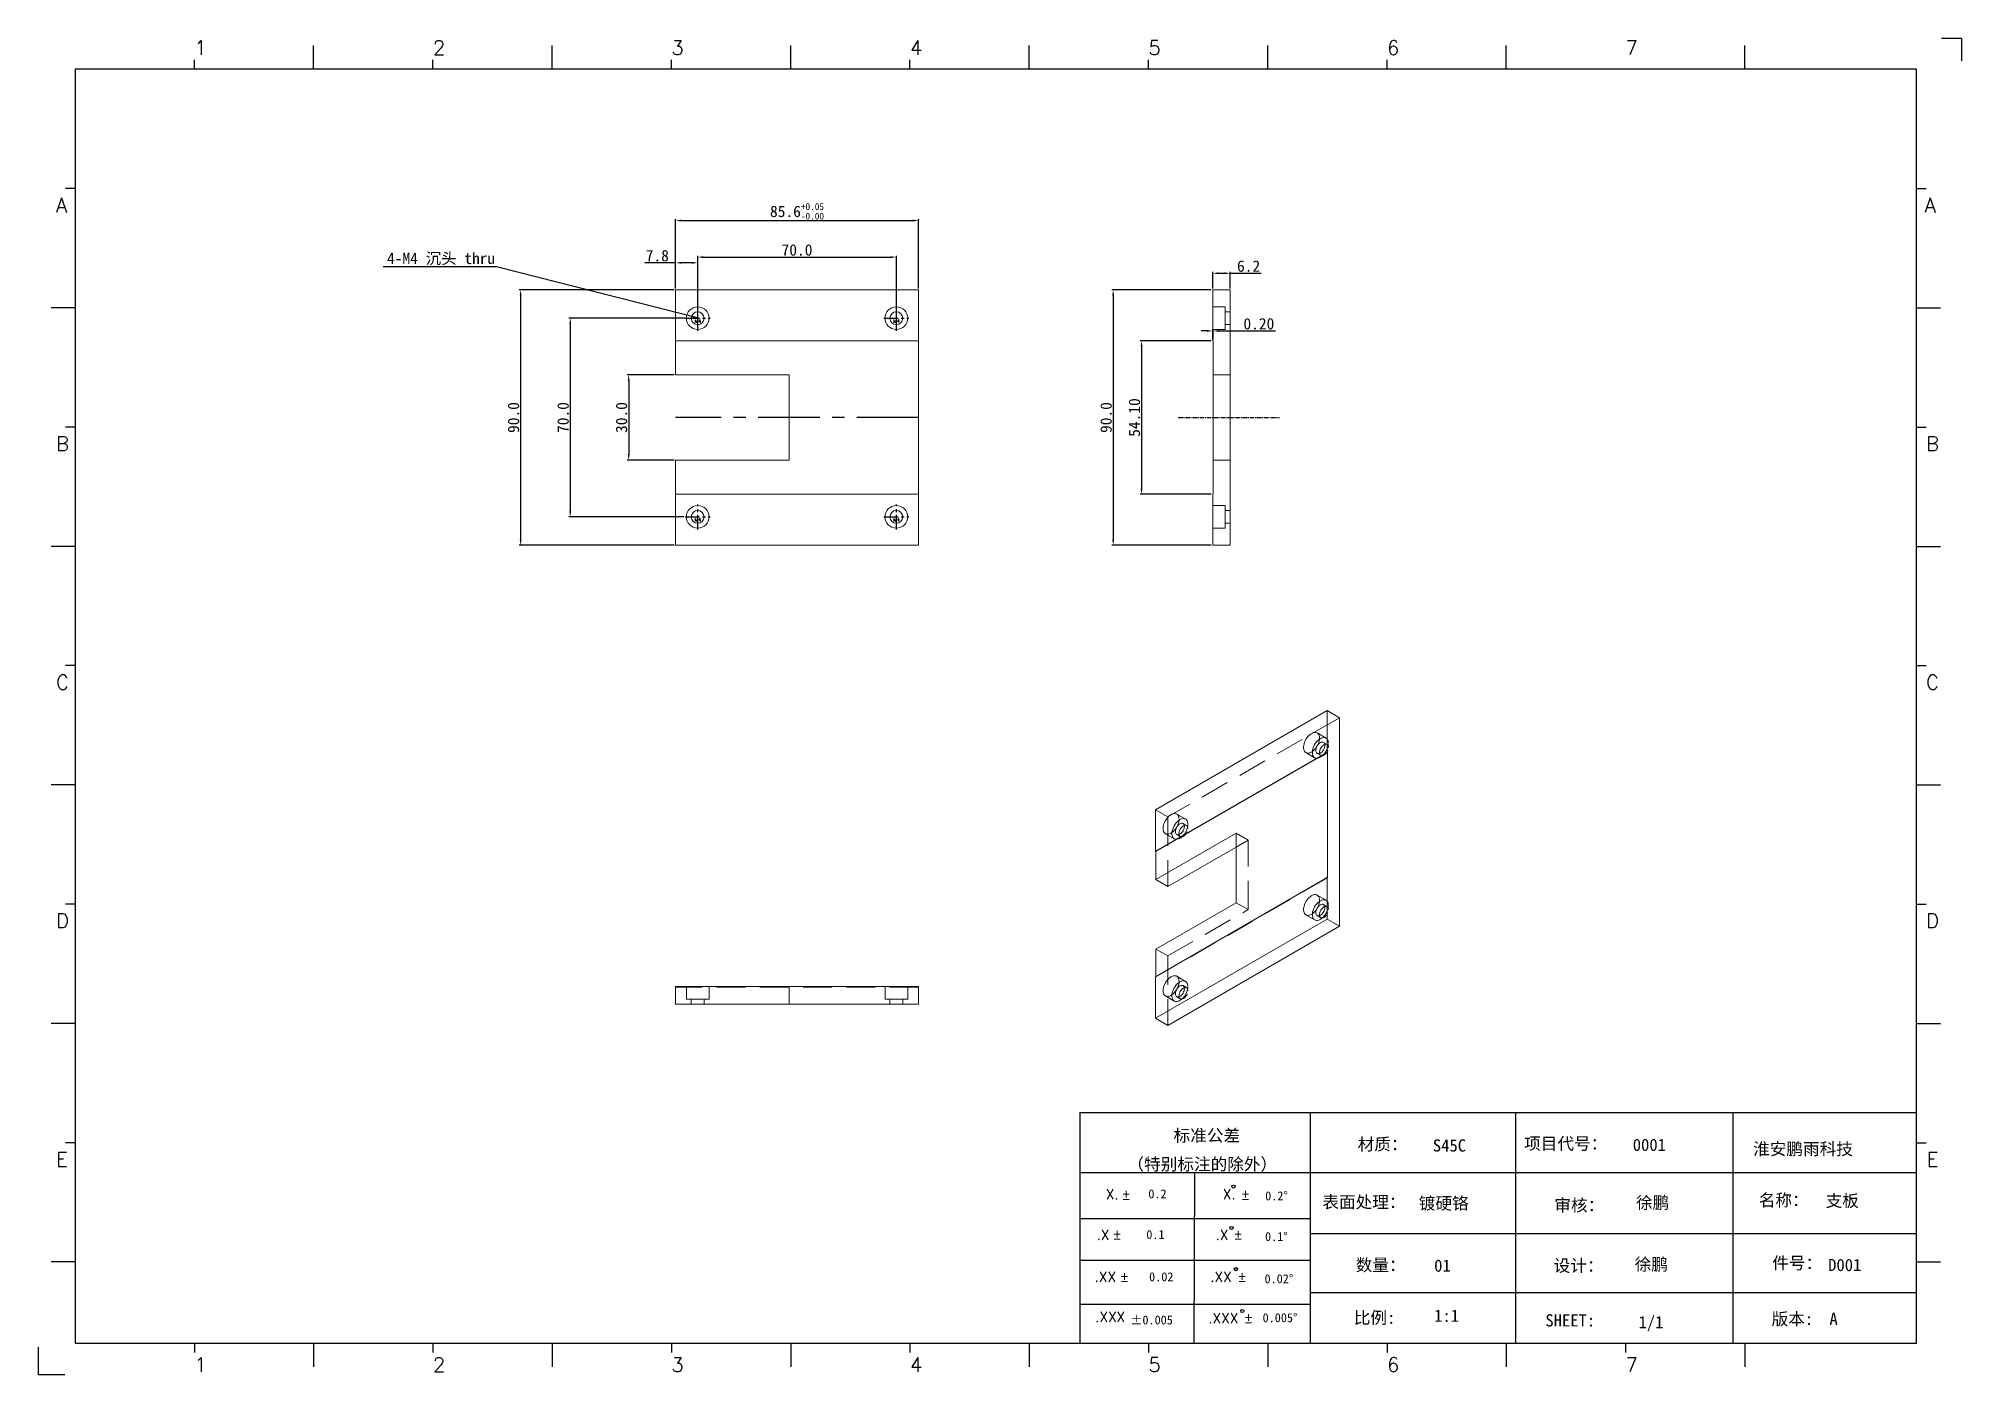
# Model space of a CAD drawing. Extents: x 83 to 30050, y -7164 to 695.
# Drawn here: x 11690 to 12368, y -3803 to -3333 of the extents above; entities that cross this region are included whole.
import ezdxf
from ezdxf.enums import TextEntityAlignment as Align

# ---------------------------------------------------------------- set-up
doc = ezdxf.new("R2010")
doc.units = 0
doc.header["$LTSCALE"] = 8
doc.header["$MEASUREMENT"] = 0
doc.header["$PDSIZE"] = 5
doc.linetypes.add('CENTER', pattern=[2, 1.25, -0.25, 0.25, -0.25])
doc.linetypes.add('HIDDEN', pattern=[1.905, 1.27, -0.635])
doc.layers.get('0').update_dxf_attribs({"linetype": 'CONTINUOUS'})
doc.layers.get('Defpoints').update_dxf_attribs({"linetype": 'CONTINUOUS'})
doc.layers.add('41', color=3, linetype='CONTINUOUS')
doc.layers.add('dim', color=82, linetype='CONTINUOUS', lineweight=9)
doc.layers.add('screw', color=33, linetype='CONTINUOUS', lineweight=13)
doc.styles.add('SIMPLEX', font='SIMPLEX')
doc.styles.get("Standard").update_dxf_attribs({"font": '', "height": 4})
doc.styles.add('TXT', font='txt.shx', dxfattribs={"bigfont": 'gbcbig.shx'})
doc.styles.get('Standard').set_extended_font_data('SimSun')
doc.dimstyles.new('ISO-25', dxfattribs={"dimtxt": 6, "dimasz": 2.5, "dimexe": 1.25, "dimexo": 0.625, "dimtad": 1, "dimdec": 1, "dimzin": 1, "dimdsep": 46, "dimtxsty": 'Standard', "dimcen": 2.5, "dimadec": 0, "dimazin": 0, "dimtm": 1e-09, "dimtfac": 1, "dimtdec": 1, "dimtmove": 0, "dimatfit": 3, "dimfxl": 1, "dimtolj": 1, "dimtzin": 0, "dimarcsym": 0})

msp = doc.modelspace()

# ---------------------------------------------------------------- texts
at = {"layer": 'dim', "insert": (11851.384, -3412.645), "char_height": 4, "attachment_point": 9}
msp.add_mtext('\\A1;4-M4 沉头 thru', dxfattribs=at)

# ---------------------------------------------------------------- blocks, each defined once
blk = doc.blocks.new('A$C0BB32EA6')
at = {"layer": '41'}
for p, q in [((90.21, 427.84), (90.21, 435.66)), ((168.4, 427.84), (168.4, 435.66)), ((168.4, 427.84), (168.4, 435.66)), ((168.4, 427.84), (168.4, 435.66)), ((246.58, 427.84), (246.58, 435.66)), ((246.58, 427.84), (246.58, 435.66)), ((324.77, 427.84), (324.77, 435.66)), ((402.96, 427.84), (402.96, 435.66)), ((481.15, 427.84), (481.15, 435.66)), ((559.34, 427.84), (559.34, 435.66)), ((51.11, 427.84), (51.11, 430.97)), ((129.3, 427.84), (129.3, 430.97)), ((129.3, 427.84), (129.3, 430.97)), ((129.3, 427.84), (129.3, 430.97)), ((207.49, 427.84), (207.49, 430.97)), ((207.49, 427.84), (207.49, 430.97)), ((285.68, 427.84), (285.68, 430.97)), ((363.87, 427.84), (363.87, 430.97)), ((442.06, 427.84), (442.06, 430.97)), ((615.63, 427.84), (12.02, 427.84)), ((12.02, 427.84), (12.02, 10.32)), ((615.63, 10.32), (615.63, 427.84)), ((12.02, 388.75), (8.89, 388.75)), ((615.63, 388.75), (618.76, 388.75)), ((12.02, 349.66), (4.2, 349.66)), ((615.63, 349.66), (623.45, 349.66)), ((12.02, 310.56), (8.89, 310.56)), ((615.63, 310.56), (618.76, 310.56)), ((12.02, 271.47), (4.2, 271.47)), ((615.63, 271.47), (623.45, 271.47)), ((12.02, 232.37), (8.89, 232.37)), ((615.63, 232.37), (618.76, 232.37)), ((12.02, 193.28), (4.2, 193.28)), ((615.63, 193.28), (623.45, 193.28)), ((12.02, 154.18), (8.89, 154.18)), ((615.63, 154.18), (618.76, 154.18)), ((12.02, 115.09), (4.2, 115.09)), ((615.63, 115.09), (623.45, 115.09)), ((341.34, 85.85), (615.63, 85.85)), ((341.34, 85.85), (341.34, 10.32)), ((416.87, 85.85), (416.87, 10.32)), ((484.16, 85.85), (484.16, 10.32)), ((555.4, 85.7), (555.4, 10.17)), ((12.02, 76), (8.89, 76)), ((615.63, 76), (618.76, 76)), ((615.63, 66.14), (341.34, 66.14)), ((378.86, 10.02), (379.1, 65.84)), ((341.34, 51.12), (416.87, 51.12)), ((615.63, 46.17), (416.87, 46.17)), ((12.02, 36.9), (4.2, 36.9)), ((341.34, 37.5), (401.12, 37.5)), ((341.34, 37.5), (416.87, 37.5)), ((615.63, 36.9), (623.45, 36.9)), ((615.63, 26.74), (416.87, 26.74)), ((341.34, 23.05), (401.87, 23.05)), ((341.34, 23.05), (401.87, 23.05)), ((341.34, 23.05), (401.87, 23.05)), ((341.34, 23.05), (401.87, 23.05)), ((341.34, 23.05), (401.87, 23.05)), ((341.34, 23.05), (416.87, 23.05)), ((12.02, 10.32), (615.63, 10.32)), ((51.11, 10.32), (51.11, 7.19)), ((90.21, 10.32), (90.21, 2.5)), ((129.3, 10.32), (129.3, 7.19)), ((168.4, 10.32), (168.4, 2.5)), ((207.49, 10.32), (207.49, 7.19)), ((246.58, 10.32), (246.58, 2.5)), ((285.68, 10.32), (285.68, 7.19)), ((324.77, 10.32), (324.77, 2.5)), ((326.34, 10.32), (401.87, 10.32)), ((363.87, 10.32), (363.87, 7.19)), ((402.96, 10.32), (402.96, 2.5)), ((442.06, 10.32), (442.06, 7.19)), ((481.15, 10.32), (481.15, 2.5)), ((520.24, 10.32), (520.24, 7.19)), ((559.34, 10.32), (559.34, 2.5))]:
    blk.add_line(p, q, dxfattribs=at)
at = {"layer": '41', "linetype": 'Continuous'}
for p, q in [((630.37, 437.94), (623.79, 437.94)), ((630.37, 437.94), (630.37, 430.59)), ((0, 0), (0, 8.98)), ((0, 0), (8.64, 0))]:
    blk.add_line(p, q, dxfattribs=at)
at = {"layer": '41'}
for centre in [(391.73, 61.61), (391.07, 48.04), (392.49, 34.54), (394.6, 20.83)]:
    blk.add_circle(centre, 0.516, dxfattribs=at)
at = {"layer": '41', "style": 'SIMPLEX'}
for s, height, p in [('1', 4.69, (51.11, 432.54)), ('2', 4.69, (129.3, 432.54)), ('3', 4.69, (207.49, 432.54)), ('4', 4.69, (285.68, 432.54)), ('5', 4.69, (363.87, 432.54)), ('6', 4.69, (442.06, 432.54)), ('7', 4.69, (520.24, 432.54)), ('A', 4.75, (5.76, 380.93)), ('A', 4.75, (618.27, 380.93)), ('B', 4.75, (5.76, 302.74)), ('B', 4.75, (618.72, 302.74)), ('C', 4.75, (5.76, 224.55)), ('C', 4.75, (618.72, 224.55)), ('D', 4.75, (5.76, 146.37)), ('D', 4.75, (618.72, 146.37)), ('E', 4.75, (5.76, 68.18)), ('E', 4.75, (618.95, 68.18)), ('X.', 3.284, (349.84, 57.49)), ('%%p', 3.284, (355.04, 57.36)), ('X.', 3.284, (388.21, 57.49)), ('%%p', 3.284, (394.07, 57.36)), ('.X', 3.284, (346.89, 44.16)), ('%%p', 3.284, (352.09, 44.33)), ('.X', 3.284, (385.9, 44.16)), ('%%p', 3.284, (391.76, 44.33)), ('.XX', 3.284, (346.2, 30.42)), ('%%p', 3.284, (354.44, 30.46)), ('.XX', 3.284, (384.11, 30.42)), ('%%p', 3.284, (393.01, 30.46)), ('.XXX', 3.284, (383.48, 16.83)), ('%%p', 3.284, (395.11, 16.95)), ('1', 4.69, (51.11, 0.87)), ('2', 4.69, (129.3, 0.87)), ('3', 4.69, (207.49, 0.87)), ('4', 4.69, (285.68, 0.87)), ('5', 4.69, (363.87, 0.87)), ('6', 4.69, (442.06, 0.87)), ('7', 4.69, (520.24, 0.87))]:
    blk.add_text(s, height=height, dxfattribs=at).set_placement(p)
at = {"layer": '41', "linetype": 'Continuous'}
for s, p in [('标准公差', (372.08, 76.36)), ('材质：', (432.42, 73.5)), ('项目代号：', (486.99, 73.71)), ('淮安鹏雨科技', (562.04, 71.96)), ('（特别标注的除外）', (356.94, 66.94)), ('表面处理：', (420.83, 54.55)), ('审核：', (496.9, 53.5)), ('名称：', (563.9, 55.18)), ('数量：', (431.79, 33.91)), ('设计：', (496.69, 33.7)), ('件号：', (568.32, 34.55)), ('比例:', (431.16, 16.65)), ('SHEET:', (493.95, 15.75)), ('1/1', (524.5, 15.18)), ('版本:', (568.11, 16.23))]:
    blk.add_text(s, height=4, dxfattribs=at).set_placement(p)
at = {"layer": '41'}
for s, p in [('0.2', (363.82, 57.75)), ('0.2%%D', (402.12, 57.11)), ('0.1', (363.14, 44.41)), ('0.1%%D', (402.07, 43.76)), ('0.02', (364.07, 30.58)), ('0.02%%D', (401.9, 29.93)), ('0.005%%D', (401.27, 17.16))]:
    blk.add_text(s, height=2.929, dxfattribs=at).set_placement(p)
at = {"layer": '41', "style": 'SIMPLEX'}
blk.add_text('.XXX', height=3.284, dxfattribs=at).set_placement((351.31, 18.87), align=Align.MIDDLE_CENTER)
at = {"layer": '41'}
blk.add_text('%%P0.005', height=2.929, dxfattribs=at).set_placement((364.87, 17.89), align=Align.MIDDLE_CENTER)
at = {"layer": '41', "linetype": 'Continuous'}
for tag, p in [('材质', (457.07, 73.08)), ('代号', (522.6, 73.29)), ('表面处理', (452.44, 54.13)), ('审核', (523.65, 54.34)), ('名称', (585.81, 54.97)), ('数量', (457.5, 33.7)), ('设计', (523.23, 34.13)), ('件号', (586.65, 33.91)), ('比例', (457.5, 17.28)), ('版本', (587.08, 16.23))]:
    blk.add_attdef(tag, p, '', height=4, dxfattribs=at)
blk = doc.blocks.new('screw_m4_h')
at = {"layer": 'screw', "color": 1, "linetype": 'CENTER', "ltscale": 0.508}
for p, q in [((-4.4, 0), (4.4, 0)), ((0, -4.4), (0, 4.4))]:
    blk.add_line(p, q, dxfattribs=at)
at = {"layer": 'screw', "color": 33, "linetype": 'Continuous'}
for radius in [4, 2.25]:
    blk.add_circle((0, 0), radius, dxfattribs=at)
at = {"layer": 'screw', "color": 6, "linetype": 'Continuous', "style": 'TXT'}
blk.add_text('M4', height=1.2, dxfattribs=at).set_placement((-1.04, -1.6))
blk = doc.blocks.new('*D861')
at = {"layer": 'Defpoints', "color": 0}
for p in [(11914.93, -3451.29), (11898.41, -3481.29), (11914.93, -3481.29)]:
    blk.add_point(p, dxfattribs=at)
at = {"layer": 'dim', "color": 0, "lineweight": -2}
for p, q in [((11914.43, -3451.29), (11897.91, -3451.29)), ((11898.41, -3453.29), (11898.41, -3479.29)), ((11914.43, -3481.29), (11897.91, -3481.29))]:
    blk.add_line(p, q, dxfattribs=at)
at = {"layer": 'dim', "color": 0}
for points in [[(11898.07, -3453.29), (11898.74, -3453.29), (11898.41, -3451.29)], [(11898.07, -3479.29), (11898.74, -3479.29), (11898.41, -3481.29)]]:
    blk.add_solid(points, dxfattribs=at)
at = {"layer": 'dim', "color": 0, "insert": (11895.91, -3466.29), "char_height": 4, "attachment_point": 5, "rotation": 90}
blk.add_mtext('\\A1;30.0', dxfattribs=at)
blk = doc.blocks.new('*D862')
at = {"layer": 'Defpoints', "color": 0}
for p in [(11918.73, -3431.29), (11877.82, -3501.29), (11918.33, -3501.29)]:
    blk.add_point(p, dxfattribs=at)
at = {"layer": 'dim', "color": 0, "lineweight": -2}
for p, q in [((11918.23, -3431.29), (11877.32, -3431.29)), ((11877.82, -3433.29), (11877.82, -3499.29)), ((11917.83, -3501.29), (11877.32, -3501.29))]:
    blk.add_line(p, q, dxfattribs=at)
at = {"layer": 'dim', "color": 0}
for points in [[(11877.49, -3433.29), (11878.16, -3433.29), (11877.82, -3431.29)], [(11877.49, -3499.29), (11878.16, -3499.29), (11877.82, -3501.29)]]:
    blk.add_solid(points, dxfattribs=at)
at = {"layer": 'dim', "color": 0, "insert": (11875.32, -3466.29), "char_height": 4, "attachment_point": 5, "rotation": 90}
blk.add_mtext('\\A1;70.0', dxfattribs=at)
blk = doc.blocks.new('*D863')
at = {"layer": 'Defpoints', "color": 0}
for p in [(11914.93, -3421.29), (11860.35, -3511.29), (11914.93, -3511.29)]:
    blk.add_point(p, dxfattribs=at)
at = {"layer": 'dim', "color": 0, "lineweight": -2}
for p, q in [((11914.43, -3421.29), (11859.85, -3421.29)), ((11860.35, -3423.29), (11860.35, -3509.29)), ((11914.43, -3511.29), (11859.85, -3511.29))]:
    blk.add_line(p, q, dxfattribs=at)
at = {"layer": 'dim', "color": 0}
for points in [[(11860.01, -3423.29), (11860.68, -3423.29), (11860.35, -3421.29)], [(11860.01, -3509.29), (11860.68, -3509.29), (11860.35, -3511.29)]]:
    blk.add_solid(points, dxfattribs=at)
at = {"layer": 'dim', "color": 0, "insert": (11857.85, -3466.29), "char_height": 4, "attachment_point": 5, "rotation": 90}
blk.add_mtext('\\A1;90.0', dxfattribs=at)
blk = doc.blocks.new('*D864')
at = {"layer": 'Defpoints', "color": 0}
for p in [(12000.53, -3396.89), (11914.93, -3421.29), (12000.53, -3421.29)]:
    blk.add_point(p, dxfattribs=at)
at = {"layer": 'dim', "color": 0, "lineweight": -2}
for p, q in [((11914.93, -3420.79), (11914.93, -3396.39)), ((11916.93, -3396.89), (11998.53, -3396.89)), ((12000.53, -3420.79), (12000.53, -3396.39))]:
    blk.add_line(p, q, dxfattribs=at)
at = {"layer": 'dim', "color": 0}
for points in [[(11916.93, -3396.55), (11916.93, -3397.22), (11914.93, -3396.89)], [(11998.53, -3396.55), (11998.53, -3397.22), (12000.53, -3396.89)]]:
    blk.add_solid(points, dxfattribs=at)
at = {"layer": 'dim', "color": 0, "insert": (11957.73, -3393.65), "char_height": 4, "attachment_point": 5}
blk.add_mtext('\\A1;85.6{\\H2.400000;\\S+0.05^ -0.00;}', dxfattribs=at)
blk = doc.blocks.new('*D865')
at = {"layer": 'Defpoints', "color": 0}
for p in [(11914.93, -3411.78), (11914.93, -3421.29), (11922.73, -3431.29)]:
    blk.add_point(p, dxfattribs=at)
at = {"layer": 'dim', "color": 0, "lineweight": -2}
for p, q in [((11914.93, -3411.78), (11904.09, -3411.78)), ((11914.93, -3420.79), (11914.93, -3411.28)), ((11920.73, -3411.78), (11916.93, -3411.78)), ((11922.73, -3430.79), (11922.73, -3411.28))]:
    blk.add_line(p, q, dxfattribs=at)
at = {"layer": 'dim', "color": 0}
for points in [[(11916.93, -3411.45), (11916.93, -3412.11), (11914.93, -3411.78)], [(11920.73, -3411.45), (11920.73, -3412.11), (11922.73, -3411.78)]]:
    blk.add_solid(points, dxfattribs=at)
at = {"layer": 'dim', "color": 0, "insert": (11908.51, -3409.28), "char_height": 4, "attachment_point": 5}
blk.add_mtext('\\A1;7.8', dxfattribs=at)
blk = doc.blocks.new('*D866')
at = {"layer": 'Defpoints', "color": 0}
for p in [(11992.73, -3409.77), (11922.73, -3431.29), (11992.73, -3431.29)]:
    blk.add_point(p, dxfattribs=at)
at = {"layer": 'dim', "color": 0, "lineweight": -2}
for p, q in [((11922.73, -3430.79), (11922.73, -3409.27)), ((11924.73, -3409.77), (11990.73, -3409.77)), ((11992.73, -3430.79), (11992.73, -3409.27))]:
    blk.add_line(p, q, dxfattribs=at)
at = {"layer": 'dim', "color": 0}
for points in [[(11924.73, -3409.44), (11924.73, -3410.1), (11922.73, -3409.77)], [(11990.73, -3409.44), (11990.73, -3410.1), (11992.73, -3409.77)]]:
    blk.add_solid(points, dxfattribs=at)
at = {"layer": 'dim', "color": 0, "insert": (11957.73, -3407.27), "char_height": 4, "attachment_point": 5}
blk.add_mtext('\\A1;70.0', dxfattribs=at)
blk = doc.blocks.new('*D867')
at = {"layer": 'Defpoints', "color": 0}
for p in [(12104.19, -3439.24), (12079.12, -3493.34), (12104.19, -3493.34)]:
    blk.add_point(p, dxfattribs=at)
at = {"layer": 'dim', "color": 0, "lineweight": -2}
for p, q in [((12103.69, -3439.24), (12078.62, -3439.24)), ((12079.12, -3441.24), (12079.12, -3491.34)), ((12103.69, -3493.34), (12078.62, -3493.34))]:
    blk.add_line(p, q, dxfattribs=at)
at = {"layer": 'dim', "color": 0}
for points in [[(12078.79, -3441.24), (12079.45, -3441.24), (12079.12, -3439.24)], [(12078.79, -3491.34), (12079.45, -3491.34), (12079.12, -3493.34)]]:
    blk.add_solid(points, dxfattribs=at)
at = {"layer": 'dim', "color": 0, "insert": (12076.62, -3466.29), "char_height": 4, "attachment_point": 5, "rotation": 90}
blk.add_mtext('\\A1;54.10', dxfattribs=at)
blk = doc.blocks.new('*D868')
at = {"layer": 'Defpoints', "color": 0}
for p in [(12104.19, -3421.29), (12069.14, -3511.29), (12104.19, -3511.29)]:
    blk.add_point(p, dxfattribs=at)
at = {"layer": 'dim', "color": 0, "lineweight": -2}
for p, q in [((12103.69, -3421.29), (12068.64, -3421.29)), ((12069.14, -3423.29), (12069.14, -3509.29)), ((12103.69, -3511.29), (12068.64, -3511.29))]:
    blk.add_line(p, q, dxfattribs=at)
at = {"layer": 'dim', "color": 0}
for points in [[(12068.81, -3423.29), (12069.47, -3423.29), (12069.14, -3421.29)], [(12068.81, -3509.29), (12069.47, -3509.29), (12069.14, -3511.29)]]:
    blk.add_solid(points, dxfattribs=at)
at = {"layer": 'dim', "color": 0, "insert": (12066.64, -3466.29), "char_height": 4, "attachment_point": 5, "rotation": 90}
blk.add_mtext('\\A1;90.0', dxfattribs=at)
blk = doc.blocks.new('*D869')
at = {"layer": 'Defpoints', "color": 0}
for p in [(12104.19, -3421.29), (12110.39, -3415.45), (12110.39, -3421.29)]:
    blk.add_point(p, dxfattribs=at)
at = {"layer": 'dim', "color": 0, "lineweight": -2}
for p, q in [((12104.19, -3420.79), (12104.19, -3414.95)), ((12110.39, -3420.79), (12110.39, -3414.95)), ((12106.19, -3415.45), (12108.39, -3415.45)), ((12110.39, -3415.45), (12121.31, -3415.45))]:
    blk.add_line(p, q, dxfattribs=at)
at = {"layer": 'dim', "color": 0}
for points in [[(12106.19, -3415.12), (12106.19, -3415.78), (12104.19, -3415.45)], [(12108.39, -3415.12), (12108.39, -3415.78), (12110.39, -3415.45)]]:
    blk.add_solid(points, dxfattribs=at)
at = {"layer": 'dim', "color": 0, "insert": (12116.85, -3412.95), "char_height": 4, "attachment_point": 5}
blk.add_mtext('\\A1;6.2', dxfattribs=at)
blk = doc.blocks.new('*D870')
at = {"layer": 'Defpoints', "color": 0}
for p in [(12104.19, -3439.24), (12104.39, -3435.78), (12104.39, -3439.24)]:
    blk.add_point(p, dxfattribs=at)
at = {"layer": 'dim', "color": 0, "lineweight": -2}
for p, q in [((12104.19, -3438.74), (12104.19, -3435.28)), ((12104.39, -3438.74), (12104.39, -3435.28)), ((12102.19, -3435.78), (12100.19, -3435.78)), ((12104.19, -3435.78), (12104.39, -3435.78)), ((12106.39, -3435.78), (12126.38, -3435.78))]:
    blk.add_line(p, q, dxfattribs=at)
at = {"layer": 'dim', "color": 0}
for points in [[(12102.19, -3435.45), (12102.19, -3436.12), (12104.19, -3435.78)], [(12106.39, -3435.45), (12106.39, -3436.12), (12104.39, -3435.78)]]:
    blk.add_solid(points, dxfattribs=at)
at = {"layer": 'dim', "color": 0, "insert": (12120.47, -3433.28), "char_height": 4, "attachment_point": 5}
blk.add_mtext('\\A1;0.20', dxfattribs=at)

# ---------------------------------------------------------------- dimensions: what is measured, and where the dimension line sits
at = {"layer": 'dim'}
for base, p1, p2, override, picture, middle in [((12000.531, -3396.888), (11914.931, -3421.291), (12000.531, -3421.291), {"dimtxt": 2.5, "dimasz": 2, "dimexe": 0.49975, "dimexo": 0.49975, "dimgap": 0.49975, "dimtol": 1, "dimlim": 0, "dimtp": 0.05, "dimtm": 0, "dimtfac": 0.6, "dimtdec": 2, "dimtolj": 1}, '*D864', (11957.731, -3393.655)), ((11914.931, -3411.78), (11922.731, -3431.291), (11914.931, -3421.291), {"dimtxt": 2.5, "dimasz": 2, "dimexe": 0.49975, "dimexo": 0.49975, "dimgap": 0.49975}, '*D865', (11908.509, -3409.28)), ((11992.731, -3409.769), (11922.731, -3431.291), (11992.731, -3431.291), {"dimtxt": 2.5, "dimasz": 2, "dimexe": 0.49975, "dimexo": 0.49975, "dimgap": 0.49975}, '*D866', (11957.731, -3407.269)), ((12110.394, -3415.45), (12104.194, -3421.291), (12110.394, -3421.291), {"dimtxt": 2.5, "dimasz": 2, "dimexe": 0.49975, "dimexo": 0.49975, "dimgap": 0.49975}, '*D869', (12116.85, -3412.95))]:
    dim = msp.add_linear_dim(base=base, p1=p1, p2=p2, dimstyle='ISO-25', override=override, dxfattribs=at)
    dim.commit()
    dim.dimension.update_dxf_attribs({"geometry": picture, "text_midpoint": middle})
for base, p1, p2, override, picture, middle in [((11860.347, -3511.291), (11914.931, -3421.291), (11914.931, -3511.291), {"dimtxt": 2.5, "dimasz": 2, "dimexe": 0.49975, "dimexo": 0.49975, "dimgap": 0.49975}, '*D863', (11857.847, -3466.291)), ((12069.141, -3511.291), (12104.194, -3421.291), (12104.194, -3511.291), {"dimtxt": 2.5, "dimasz": 2, "dimexe": 0.49975, "dimexo": 0.49975, "dimgap": 0.49975}, '*D868', (12066.641, -3466.291)), ((11877.823, -3501.291), (11918.731, -3431.291), (11918.331, -3501.291), {"dimtxt": 2.5, "dimasz": 2, "dimexe": 0.49975, "dimexo": 0.49975, "dimgap": 0.49975}, '*D862', (11875.324, -3466.291)), ((12079.119, -3493.341), (12104.194, -3439.241), (12104.194, -3493.341), {"dimtxt": 2.5, "dimasz": 2, "dimexe": 0.49975, "dimexo": 0.49975, "dimgap": 0.49975, "dimdec": 2}, '*D867', (12076.619, -3466.291)), ((11898.407, -3481.291), (11914.931, -3451.291), (11914.931, -3481.291), {"dimtxt": 2.5, "dimasz": 2, "dimexe": 0.49975, "dimexo": 0.49975, "dimgap": 0.49975}, '*D861', (11895.907, -3466.291))]:
    dim = msp.add_linear_dim(base=base, p1=p1, p2=p2, angle=90, dimstyle='ISO-25', override=override, dxfattribs=at)
    dim.commit()
    dim.dimension.update_dxf_attribs({"geometry": picture, "text_midpoint": middle})
dim = msp.add_linear_dim(base=(12104.394, -3435.784), p1=(12104.194, -3439.241), p2=(12104.394, -3439.241), dimstyle='ISO-25', override={"dimtxt": 2.5, "dimasz": 2, "dimexe": 0.49975, "dimexo": 0.49975, "dimgap": 0.49975, "dimdec": 2}, dxfattribs=at)
dim.commit()
dim.dimension.update_dxf_attribs({"geometry": '*D870', "text_midpoint": (12120.471, -3435.784), "dimtype": 160})

# ---------------------------------------------------------------- linework, layer by layer
at = {"color": 7, "linetype": 'Continuous', "lineweight": 15}
for p, q in [((12000.531, -3421.291), (11914.931, -3421.291)), ((11914.931, -3421.291), (11914.931, -3439.241)), ((12000.531, -3439.241), (12000.531, -3421.291)), ((12104.194, -3439.241), (12104.194, -3421.291)), ((12104.194, -3421.291), (12110.394, -3421.291)), ((12110.394, -3511.291), (12110.394, -3421.291)), ((11914.931, -3439.241), (12000.531, -3439.241)), ((11914.931, -3439.241), (11914.931, -3451.291)), ((12000.531, -3493.341), (12000.531, -3439.241)), ((12104.194, -3439.241), (12104.394, -3439.241)), ((12104.394, -3493.341), (12104.394, -3439.241)), ((11954.931, -3451.291), (11914.931, -3451.291)), ((11954.931, -3481.291), (11954.931, -3451.291)), ((11914.931, -3481.291), (11954.931, -3481.291)), ((11914.931, -3481.291), (11914.931, -3493.341)), ((12000.531, -3493.341), (11914.931, -3493.341)), ((11914.931, -3493.341), (11914.931, -3511.291)), ((12000.531, -3511.291), (12000.531, -3493.341)), ((12104.194, -3511.291), (12104.194, -3493.341)), ((12104.194, -3493.341), (12104.394, -3493.341)), ((11914.931, -3511.291), (12000.531, -3511.291)), ((12104.194, -3511.291), (12110.394, -3511.291)), ((12144.533, -3569.541), (12084.005, -3604.483)), ((12144.533, -3584.198), (12144.533, -3569.541)), ((12144.533, -3569.541), (12148.917, -3572.072)), ((12148.917, -3645.56), (12148.917, -3572.072)), ((12084.005, -3619.14), (12144.533, -3584.198)), ((12084.146, -3619.222), (12144.675, -3584.279)), ((12144.533, -3584.198), (12144.675, -3584.279)), ((12144.675, -3628.454), (12144.675, -3584.279)), ((12084.005, -3604.483), (12084.005, -3619.14)), ((12112.431, -3612.733), (12084.146, -3629.061)), ((12112.431, -3617.631), (12088.389, -3631.51)), ((12112.431, -3637.229), (12112.431, -3612.733)), ((12084.005, -3619.14), (12084.146, -3619.222)), ((12084.146, -3619.222), (12084.146, -3629.061)), ((12144.533, -3628.372), (12084.005, -3663.315)), ((12088.389, -3631.51), (12084.146, -3629.061)), ((12144.533, -3643.029), (12144.533, -3628.372)), ((12144.533, -3628.372), (12144.675, -3628.454)), ((12084.146, -3653.557), (12112.431, -3637.229)), ((12084.005, -3677.972), (12144.533, -3643.029)), ((12088.389, -3680.503), (12148.917, -3645.56)), ((12144.533, -3643.029), (12148.917, -3645.56)), ((12084.146, -3653.557), (12084.146, -3663.233)), ((12084.005, -3663.315), (12084.005, -3677.972)), ((11914.931, -3666.791), (11914.931, -3672.991)), ((11914.931, -3666.791), (12000.531, -3666.791)), ((12000.531, -3666.791), (12000.531, -3672.991)), ((11914.931, -3672.991), (12000.531, -3672.991)), ((12084.005, -3677.972), (12088.389, -3680.503))]:
    msp.add_line(p, q, dxfattribs=at)
at = {"color": 1, "linetype": 'CENTER', "ltscale": 0.508}
for p, q in [((11922.731, -3435.691), (11922.731, -3426.891)), ((11992.731, -3435.691), (11992.731, -3426.891)), ((11918.331, -3431.291), (11927.131, -3431.291)), ((11988.331, -3431.291), (11997.131, -3431.291)), ((11918.331, -3501.291), (11927.131, -3501.291)), ((11922.731, -3505.691), (11922.731, -3496.891)), ((11988.331, -3501.291), (11997.131, -3501.291)), ((11992.731, -3505.691), (11992.731, -3496.891))]:
    msp.add_line(p, q, dxfattribs=at)
at = {"color": 7, "linetype": 'HIDDEN', "lineweight": 0}
for p, q in [((12108.594, -3427.291), (12104.194, -3427.291)), ((12108.594, -3431.291), (12108.594, -3427.291)), ((12104.194, -3435.291), (12108.594, -3435.291)), ((12110.394, -3429.041), (12108.594, -3429.041)), ((12108.594, -3435.291), (12108.594, -3431.291)), ((12108.594, -3433.541), (12110.394, -3433.541)), ((12110.394, -3451.291), (12104.394, -3451.291)), ((12110.394, -3481.291), (12104.394, -3481.291)), ((12108.594, -3497.291), (12104.194, -3497.291)), ((12108.594, -3501.291), (12108.594, -3497.291)), ((12110.394, -3499.041), (12108.594, -3499.041)), ((12108.594, -3505.291), (12108.594, -3501.291)), ((12104.194, -3505.291), (12108.594, -3505.291)), ((12108.594, -3503.541), (12110.394, -3503.541)), ((12148.917, -3572.072), (12088.389, -3607.014)), ((12144.129, -3579.222), (12141.018, -3577.426)), ((12137.018, -3584.354), (12140.129, -3586.15)), ((12144.527, -3581.472), (12143.254, -3580.738)), ((12141.004, -3584.635), (12142.277, -3585.37)), ((12084.005, -3604.483), (12088.389, -3607.014)), ((12088.389, -3607.014), (12088.389, -3631.51)), ((12094.632, -3607.796), (12091.52, -3606)), ((12095.029, -3610.047), (12093.757, -3609.312)), ((12087.521, -3612.929), (12090.632, -3614.725)), ((12091.507, -3613.209), (12092.78, -3613.944)), ((12116.673, -3615.182), (12112.431, -3612.733)), ((12116.673, -3615.182), (12112.431, -3617.631)), ((12116.673, -3639.678), (12116.673, -3615.182)), ((12144.675, -3628.454), (12084.146, -3663.396)), ((12116.673, -3639.678), (12112.431, -3637.229)), ((12144.129, -3636.38), (12141.018, -3634.584)), ((12144.527, -3638.63), (12143.254, -3637.895)), ((12088.389, -3656.006), (12116.673, -3639.678)), ((12137.018, -3641.512), (12140.129, -3643.308)), ((12141.004, -3641.793), (12142.277, -3642.527)), ((12088.389, -3656.006), (12084.146, -3653.557)), ((12088.389, -3656.006), (12088.389, -3680.503)), ((12084.005, -3663.315), (12084.146, -3663.396)), ((12084.146, -3663.233), (12084.146, -3663.396)), ((12094.632, -3664.954), (12091.52, -3663.158)), ((12000.531, -3666.991), (11914.931, -3666.991)), ((11918.731, -3666.791), (11918.731, -3671.191)), ((11918.731, -3671.191), (11926.731, -3671.191)), ((11920.481, -3671.191), (11920.481, -3672.991)), ((11924.981, -3672.991), (11924.981, -3671.191)), ((11926.731, -3671.191), (11926.731, -3666.791)), ((11954.931, -3672.991), (11954.931, -3666.991)), ((11988.731, -3666.791), (11988.731, -3671.191)), ((11988.731, -3671.191), (11996.731, -3671.191)), ((11990.481, -3671.191), (11990.481, -3672.991)), ((11994.981, -3672.991), (11994.981, -3671.191)), ((11996.731, -3671.191), (11996.731, -3666.791)), ((12087.521, -3670.086), (12090.632, -3671.883)), ((12091.507, -3670.367), (12092.78, -3671.102)), ((12095.029, -3667.204), (12093.757, -3666.47))]:
    msp.add_line(p, q, dxfattribs=at)
at = {"color": 1, "linetype": 'CENTER', "ltscale": 2.17424}
msp.add_line((12000.531, -3466.291), (11914.931, -3466.291), dxfattribs=at)
at = {"color": 1, "linetype": 'CENTER', "ltscale": 0.15748}
msp.add_line((12092.056, -3466.291), (12127.701, -3466.291), dxfattribs=at)
at = {"color": 7, "linetype": 'Continuous', "lineweight": 15, "flags": 128}
for points in [[(12141.846, -3579.257), (12141.816, -3578.799), (12141.726, -3578.386), (12141.579, -3578.025), (12141.377, -3577.726), (12141.124, -3577.494), (12140.827, -3577.335), (12140.491, -3577.252), (12140.124, -3577.245), (12139.733, -3577.317), (12139.327, -3577.465), (12138.915, -3577.686), (12138.504, -3577.975), (12138.105, -3578.326), (12137.725, -3578.732), (12137.372, -3579.184), (12137.055, -3579.672), (12136.779, -3580.186), (12136.551, -3580.715), (12136.376, -3581.248), (12136.257, -3581.774), (12136.197, -3582.28), (12136.197, -3582.757), (12136.257, -3583.194), (12136.376, -3583.582), (12136.551, -3583.913), (12136.779, -3584.179), (12137.055, -3584.375), (12137.372, -3584.497), (12137.725, -3584.541), (12138.105, -3584.509), (12138.504, -3584.399), (12138.915, -3584.214), (12139.327, -3583.958), (12139.733, -3583.637), (12140.124, -3583.257), (12140.491, -3582.827), (12140.827, -3582.356), (12141.124, -3581.854), (12141.377, -3581.33), (12141.579, -3580.798), (12141.726, -3580.267), (12141.816, -3579.75), (12141.846, -3579.257)], [(12141.155, -3581.796), (12141.004, -3582.037), (12140.871, -3582.287)], [(12092.349, -3607.832), (12092.319, -3607.373), (12092.229, -3606.96), (12092.081, -3606.6), (12091.879, -3606.3), (12091.627, -3606.069), (12091.33, -3605.909), (12090.994, -3605.826), (12090.627, -3605.82), (12090.236, -3605.891), (12089.83, -3606.039), (12089.417, -3606.26), (12089.007, -3606.549), (12088.607, -3606.9), (12088.227, -3607.306), (12087.875, -3607.758), (12087.557, -3608.246), (12087.282, -3608.761), (12087.054, -3609.29), (12086.879, -3609.823), (12086.76, -3610.348), (12086.7, -3610.854), (12086.7, -3611.331), (12086.76, -3611.768), (12086.879, -3612.156), (12087.054, -3612.487), (12087.282, -3612.753), (12087.557, -3612.949), (12087.875, -3613.071), (12088.227, -3613.116), (12088.607, -3613.083), (12089.007, -3612.973), (12089.417, -3612.788), (12089.83, -3612.532), (12090.236, -3612.211), (12090.627, -3611.832), (12090.994, -3611.402), (12091.33, -3610.93), (12091.627, -3610.428), (12091.879, -3609.905), (12092.081, -3609.372), (12092.229, -3608.842), (12092.319, -3608.325), (12092.349, -3607.832)], [(12091.657, -3610.371), (12091.507, -3610.611), (12091.374, -3610.862)], [(12141.846, -3636.415), (12141.816, -3635.957), (12141.726, -3635.543), (12141.579, -3635.183), (12141.377, -3634.884), (12141.124, -3634.652), (12140.827, -3634.493), (12140.491, -3634.409), (12140.124, -3634.403), (12139.733, -3634.475), (12139.327, -3634.623), (12138.915, -3634.844), (12138.504, -3635.133), (12138.105, -3635.484), (12137.725, -3635.89), (12137.372, -3636.342), (12137.055, -3636.83), (12136.779, -3637.344), (12136.551, -3637.873), (12136.376, -3638.406), (12136.257, -3638.932), (12136.197, -3639.438), (12136.197, -3639.915), (12136.257, -3640.352), (12136.376, -3640.74), (12136.551, -3641.07), (12136.779, -3641.337), (12137.055, -3641.533), (12137.372, -3641.654), (12137.725, -3641.699), (12138.105, -3641.666), (12138.504, -3641.556), (12138.915, -3641.372), (12139.327, -3641.116), (12139.733, -3640.795), (12140.124, -3640.415), (12140.491, -3639.985), (12140.827, -3639.514), (12141.124, -3639.011), (12141.377, -3638.488), (12141.579, -3637.956), (12141.726, -3637.425), (12141.816, -3636.908), (12141.846, -3636.415)], [(12141.155, -3638.954), (12141.004, -3639.194), (12140.871, -3639.445)], [(12092.349, -3664.989), (12092.319, -3664.531), (12092.229, -3664.118), (12092.081, -3663.757), (12091.879, -3663.458), (12091.627, -3663.227), (12091.33, -3663.067), (12090.994, -3662.984), (12090.627, -3662.978), (12090.236, -3663.049), (12089.83, -3663.197), (12089.417, -3663.418), (12089.007, -3663.707), (12088.607, -3664.058), (12088.227, -3664.464), (12087.875, -3664.916), (12087.557, -3665.404), (12087.282, -3665.918), (12087.054, -3666.448), (12086.879, -3666.981), (12086.76, -3667.506), (12086.7, -3668.012), (12086.7, -3668.489), (12086.76, -3668.926), (12086.879, -3669.314), (12087.054, -3669.645), (12087.282, -3669.911), (12087.557, -3670.107), (12087.875, -3670.229), (12088.227, -3670.274), (12088.607, -3670.241), (12089.007, -3670.131), (12089.417, -3669.946), (12089.83, -3669.69), (12090.236, -3669.369), (12090.627, -3668.99), (12090.994, -3668.56), (12091.33, -3668.088), (12091.627, -3667.586), (12091.879, -3667.063), (12092.081, -3666.53), (12092.229, -3666), (12092.319, -3665.482), (12092.349, -3664.989)], [(12091.657, -3667.529), (12091.507, -3667.769), (12091.374, -3668.019)]]:
    msp.add_lwpolyline(points, dxfattribs=at)
at = {"color": 7, "linetype": 'HIDDEN', "lineweight": 0, "flags": 128}
for points in [[(12139.317, -3583.966), (12139.308, -3584.076), (12139.308, -3584.553), (12139.368, -3584.99), (12139.487, -3585.378), (12139.663, -3585.709), (12139.891, -3585.975), (12140.166, -3586.171), (12140.483, -3586.293), (12140.836, -3586.338), (12141.216, -3586.305), (12141.615, -3586.195), (12142.026, -3586.01), (12142.439, -3585.754), (12142.845, -3585.433), (12143.235, -3585.054), (12143.603, -3584.624), (12143.938, -3584.152), (12144.236, -3583.65), (12144.488, -3583.127), (12144.69, -3582.594), (12144.838, -3582.064), (12144.928, -3581.546), (12144.958, -3581.053), (12144.958, -3581.053)], [(12140.871, -3582.287), (12140.806, -3582.429), (12140.659, -3582.832), (12140.569, -3583.229), (12140.538, -3583.605), (12140.569, -3583.945), (12140.659, -3584.238), (12140.806, -3584.471), (12141.004, -3584.635), (12141.245, -3584.724), (12141.52, -3584.735), (12141.819, -3584.667), (12142.129, -3584.523), (12142.44, -3584.309), (12142.738, -3584.032), (12143.013, -3583.704), (12143.254, -3583.336), (12143.452, -3582.943), (12143.599, -3582.541), (12143.69, -3582.144), (12143.72, -3581.768), (12143.72, -3581.768)], [(12143.72, -3581.768), (12143.69, -3581.427), (12143.599, -3581.135), (12143.452, -3580.902), (12143.254, -3580.738), (12143.013, -3580.648), (12142.738, -3580.637), (12142.44, -3580.705), (12142.129, -3580.849), (12141.819, -3581.063), (12141.52, -3581.34), (12141.245, -3581.669), (12141.155, -3581.796)], [(12144.993, -3582.503), (12144.962, -3582.162), (12144.872, -3581.869), (12144.725, -3581.637), (12144.527, -3581.472), (12144.286, -3581.383), (12144.011, -3581.372), (12143.712, -3581.44), (12143.402, -3581.584), (12143.092, -3581.798), (12142.793, -3582.075), (12142.518, -3582.404), (12142.277, -3582.771), (12142.079, -3583.164), (12141.932, -3583.566), (12141.842, -3583.963), (12141.811, -3584.339), (12141.842, -3584.68), (12141.932, -3584.973), (12142.079, -3585.205), (12142.277, -3585.37), (12142.518, -3585.459), (12142.793, -3585.47), (12143.092, -3585.402), (12143.402, -3585.258), (12143.712, -3585.044), (12144.011, -3584.767), (12144.286, -3584.438), (12144.527, -3584.071), (12144.725, -3583.678), (12144.872, -3583.275), (12144.962, -3582.879), (12144.993, -3582.503)], [(12144.958, -3581.053), (12144.928, -3580.595), (12144.838, -3580.182), (12144.69, -3579.821), (12144.488, -3579.522), (12144.236, -3579.291), (12143.938, -3579.131), (12143.603, -3579.048), (12143.235, -3579.042), (12142.845, -3579.113), (12142.439, -3579.261), (12142.026, -3579.482), (12141.831, -3579.611)], [(12089.819, -3612.54), (12089.811, -3612.651), (12089.811, -3613.127), (12089.871, -3613.564), (12089.99, -3613.952), (12090.165, -3614.283), (12090.393, -3614.549), (12090.669, -3614.745), (12090.986, -3614.867), (12091.338, -3614.912), (12091.719, -3614.879), (12092.118, -3614.769), (12092.528, -3614.584), (12092.941, -3614.328), (12093.347, -3614.007), (12093.738, -3613.628), (12094.105, -3613.198), (12094.441, -3612.727), (12094.738, -3612.224), (12094.991, -3611.701), (12095.193, -3611.168), (12095.34, -3610.638), (12095.43, -3610.121), (12095.46, -3609.628), (12095.46, -3609.628)], [(12091.374, -3610.862), (12091.309, -3611.003), (12091.162, -3611.406), (12091.071, -3611.803), (12091.041, -3612.179), (12091.071, -3612.52), (12091.162, -3612.812), (12091.309, -3613.045), (12091.507, -3613.209), (12091.748, -3613.298), (12092.023, -3613.309), (12092.321, -3613.242), (12092.632, -3613.098), (12092.942, -3612.883), (12093.241, -3612.606), (12093.516, -3612.278), (12093.757, -3611.91), (12093.955, -3611.518), (12094.102, -3611.115), (12094.192, -3610.718), (12094.223, -3610.342), (12094.223, -3610.342)], [(12094.223, -3610.342), (12094.192, -3610.001), (12094.102, -3609.709), (12093.955, -3609.476), (12093.757, -3609.312), (12093.516, -3609.223), (12093.241, -3609.212), (12092.942, -3609.279), (12092.632, -3609.423), (12092.321, -3609.638), (12092.023, -3609.915), (12091.748, -3610.243), (12091.657, -3610.371)], [(12095.496, -3611.077), (12095.465, -3610.736), (12095.374, -3610.444), (12095.227, -3610.211), (12095.03, -3610.047), (12094.788, -3609.957), (12094.513, -3609.946), (12094.215, -3610.014), (12093.905, -3610.158), (12093.594, -3610.373), (12093.296, -3610.649), (12093.021, -3610.978), (12092.78, -3611.346), (12092.582, -3611.738), (12092.435, -3612.141), (12092.344, -3612.538), (12092.314, -3612.914), (12092.344, -3613.254), (12092.435, -3613.547), (12092.582, -3613.78), (12092.78, -3613.944), (12093.021, -3614.033), (12093.296, -3614.044), (12093.594, -3613.976), (12093.905, -3613.832), (12094.215, -3613.618), (12094.513, -3613.341), (12094.788, -3613.013), (12095.03, -3612.645), (12095.227, -3612.252), (12095.374, -3611.85), (12095.465, -3611.453), (12095.496, -3611.077)], [(12095.46, -3609.628), (12095.43, -3609.17), (12095.34, -3608.756), (12095.193, -3608.396), (12094.991, -3608.097), (12094.738, -3607.865), (12094.441, -3607.705), (12094.105, -3607.622), (12093.738, -3607.616), (12093.347, -3607.688), (12092.941, -3607.835), (12092.528, -3608.056), (12092.333, -3608.185)], [(12139.317, -3641.123), (12139.308, -3641.234), (12139.308, -3641.711), (12139.368, -3642.148), (12139.487, -3642.536), (12139.663, -3642.866), (12139.891, -3643.133), (12140.166, -3643.329), (12140.483, -3643.45), (12140.836, -3643.495), (12141.216, -3643.462), (12141.615, -3643.352), (12142.026, -3643.168), (12142.439, -3642.912), (12142.845, -3642.591), (12143.235, -3642.211), (12143.603, -3641.781), (12143.938, -3641.31), (12144.236, -3640.808), (12144.488, -3640.284), (12144.69, -3639.752), (12144.838, -3639.221), (12144.928, -3638.704), (12144.958, -3638.211), (12144.958, -3638.211)], [(12143.72, -3638.926), (12143.69, -3638.585), (12143.599, -3638.292), (12143.452, -3638.06), (12143.254, -3637.895), (12143.013, -3637.806), (12142.738, -3637.795), (12142.44, -3637.863), (12142.129, -3638.007), (12141.819, -3638.221), (12141.52, -3638.498), (12141.245, -3638.827), (12141.155, -3638.954)], [(12144.993, -3639.66), (12144.962, -3639.32), (12144.872, -3639.027), (12144.725, -3638.794), (12144.527, -3638.63), (12144.286, -3638.541), (12144.011, -3638.53), (12143.712, -3638.598), (12143.402, -3638.742), (12143.092, -3638.956), (12142.793, -3639.233), (12142.518, -3639.562), (12142.277, -3639.929), (12142.079, -3640.322), (12141.932, -3640.724), (12141.842, -3641.121), (12141.811, -3641.497), (12141.842, -3641.838), (12141.932, -3642.13), (12142.079, -3642.363), (12142.277, -3642.527), (12142.518, -3642.617), (12142.793, -3642.628), (12143.092, -3642.56), (12143.402, -3642.416), (12143.712, -3642.202), (12144.011, -3641.925), (12144.286, -3641.596), (12144.527, -3641.228), (12144.725, -3640.836), (12144.872, -3640.433), (12144.962, -3640.036), (12144.993, -3639.66)], [(12144.958, -3638.211), (12144.928, -3637.753), (12144.838, -3637.339), (12144.69, -3636.979), (12144.488, -3636.68), (12144.236, -3636.448), (12143.938, -3636.289), (12143.603, -3636.205), (12143.235, -3636.199), (12142.845, -3636.271), (12142.439, -3636.419), (12142.026, -3636.64), (12141.831, -3636.769)], [(12140.871, -3639.445), (12140.806, -3639.587), (12140.659, -3639.99), (12140.569, -3640.386), (12140.538, -3640.763), (12140.569, -3641.103), (12140.659, -3641.396), (12140.806, -3641.628), (12141.004, -3641.793), (12141.245, -3641.882), (12141.52, -3641.893), (12141.819, -3641.825), (12142.129, -3641.681), (12142.44, -3641.467), (12142.738, -3641.19), (12143.013, -3640.861), (12143.254, -3640.494), (12143.452, -3640.101), (12143.599, -3639.699), (12143.69, -3639.302), (12143.72, -3638.926), (12143.72, -3638.926)], [(12095.46, -3666.786), (12095.43, -3666.327), (12095.34, -3665.914), (12095.193, -3665.554), (12094.991, -3665.254), (12094.738, -3665.023), (12094.441, -3664.863), (12094.105, -3664.78), (12093.738, -3664.774), (12093.347, -3664.845), (12092.941, -3664.993), (12092.528, -3665.214), (12092.333, -3665.343)], [(12089.819, -3669.698), (12089.811, -3669.808), (12089.811, -3670.285), (12089.871, -3670.722), (12089.99, -3671.11), (12090.165, -3671.441), (12090.393, -3671.707), (12090.669, -3671.903), (12090.986, -3672.025), (12091.338, -3672.07), (12091.719, -3672.037), (12092.118, -3671.927), (12092.528, -3671.742), (12092.941, -3671.486), (12093.347, -3671.165), (12093.738, -3670.786), (12094.105, -3670.356), (12094.441, -3669.884), (12094.738, -3669.382), (12094.991, -3668.859), (12095.193, -3668.326), (12095.34, -3667.796), (12095.43, -3667.278), (12095.46, -3666.786), (12095.46, -3666.786)], [(12091.374, -3668.019), (12091.309, -3668.161), (12091.162, -3668.564), (12091.071, -3668.961), (12091.041, -3669.337), (12091.071, -3669.678), (12091.162, -3669.97), (12091.309, -3670.203), (12091.507, -3670.367), (12091.748, -3670.456), (12092.023, -3670.467), (12092.321, -3670.399), (12092.632, -3670.256), (12092.942, -3670.041), (12093.241, -3669.764), (12093.516, -3669.436), (12093.757, -3669.068), (12093.955, -3668.675), (12094.102, -3668.273), (12094.192, -3667.876), (12094.223, -3667.5), (12094.223, -3667.5)], [(12094.223, -3667.5), (12094.192, -3667.159), (12094.102, -3666.867), (12093.955, -3666.634), (12093.757, -3666.47), (12093.516, -3666.38), (12093.241, -3666.369), (12092.942, -3666.437), (12092.632, -3666.581), (12092.321, -3666.796), (12092.023, -3667.072), (12091.748, -3667.401), (12091.657, -3667.529)], [(12095.496, -3668.235), (12095.465, -3667.894), (12095.374, -3667.601), (12095.227, -3667.369), (12095.03, -3667.205), (12094.788, -3667.115), (12094.513, -3667.104), (12094.215, -3667.172), (12093.905, -3667.316), (12093.594, -3667.53), (12093.296, -3667.807), (12093.021, -3668.136), (12092.78, -3668.503), (12092.582, -3668.896), (12092.435, -3669.299), (12092.344, -3669.695), (12092.314, -3670.072), (12092.344, -3670.412), (12092.435, -3670.705), (12092.582, -3670.937), (12092.78, -3671.102), (12093.021, -3671.191), (12093.296, -3671.202), (12093.594, -3671.134), (12093.905, -3670.99), (12094.215, -3670.776), (12094.513, -3670.499), (12094.788, -3670.17), (12095.03, -3669.803), (12095.227, -3669.41), (12095.374, -3669.008), (12095.465, -3668.611), (12095.496, -3668.235)]]:
    msp.add_lwpolyline(points, dxfattribs=at)
at = {"color": 7, "linetype": 'Continuous', "lineweight": 15}
for centre in [(12145.558, -3584.666), (12096.061, -3613.24), (12145.558, -3641.823), (12096.061, -3670.398)]:
    msp.add_arc(centre, 6.281, 126.404444, 173.600932, dxfattribs=at)

# ---------------------------------------------------------------- block references
at = {"layer": '41', "linetype": 'Continuous', "xscale": 1.074954240000807, "yscale": 1.074954239999897, "zscale": 1.07495424}
msp.add_blockref('A$C0BB32EA6', (11690.44, -3803.493), dxfattribs=at).add_auto_attribs({'版本': 'A', '件号': 'D001', '名称': '支板', '设计': '徐鹏', '审核': '徐鹏', '代号': '0001', '比例': '1:1', '数量': '01', '表面处理': '镀硬铬', '材质': 'S45C'})
at = {"layer": 'screw'}
for p in [(11922.731, -3431.291), (11992.731, -3431.291), (11922.731, -3501.291), (11992.731, -3501.291)]:
    msp.add_blockref('screw_m4_h', p, dxfattribs=at)

msp.set_redraw_order([(e.dxf.handle, doc.entitydb.next_handle()) for e in msp.query("TEXT MTEXT ATTDEF DIMENSION ARC_DIMENSION")])  # texts and dimensions are drawn at this point

# ---------------------------------------------------------------- leaders
at = {"layer": 'dim', "annotation_type": 0, "has_hookline": 1, "hookline_direction": 1, "text_width": 39.444}
msp.add_leader([(11922.968, -3431.291), (11851.884, -3413.144)], dimstyle='ISO-25', override={"dimtxt": 2.5, "dimasz": 2, "dimexe": 0.49975, "dimexo": 0.49975, "dimgap": 0.49975}, dxfattribs=at)

doc.saveas('drawing.dxf')
